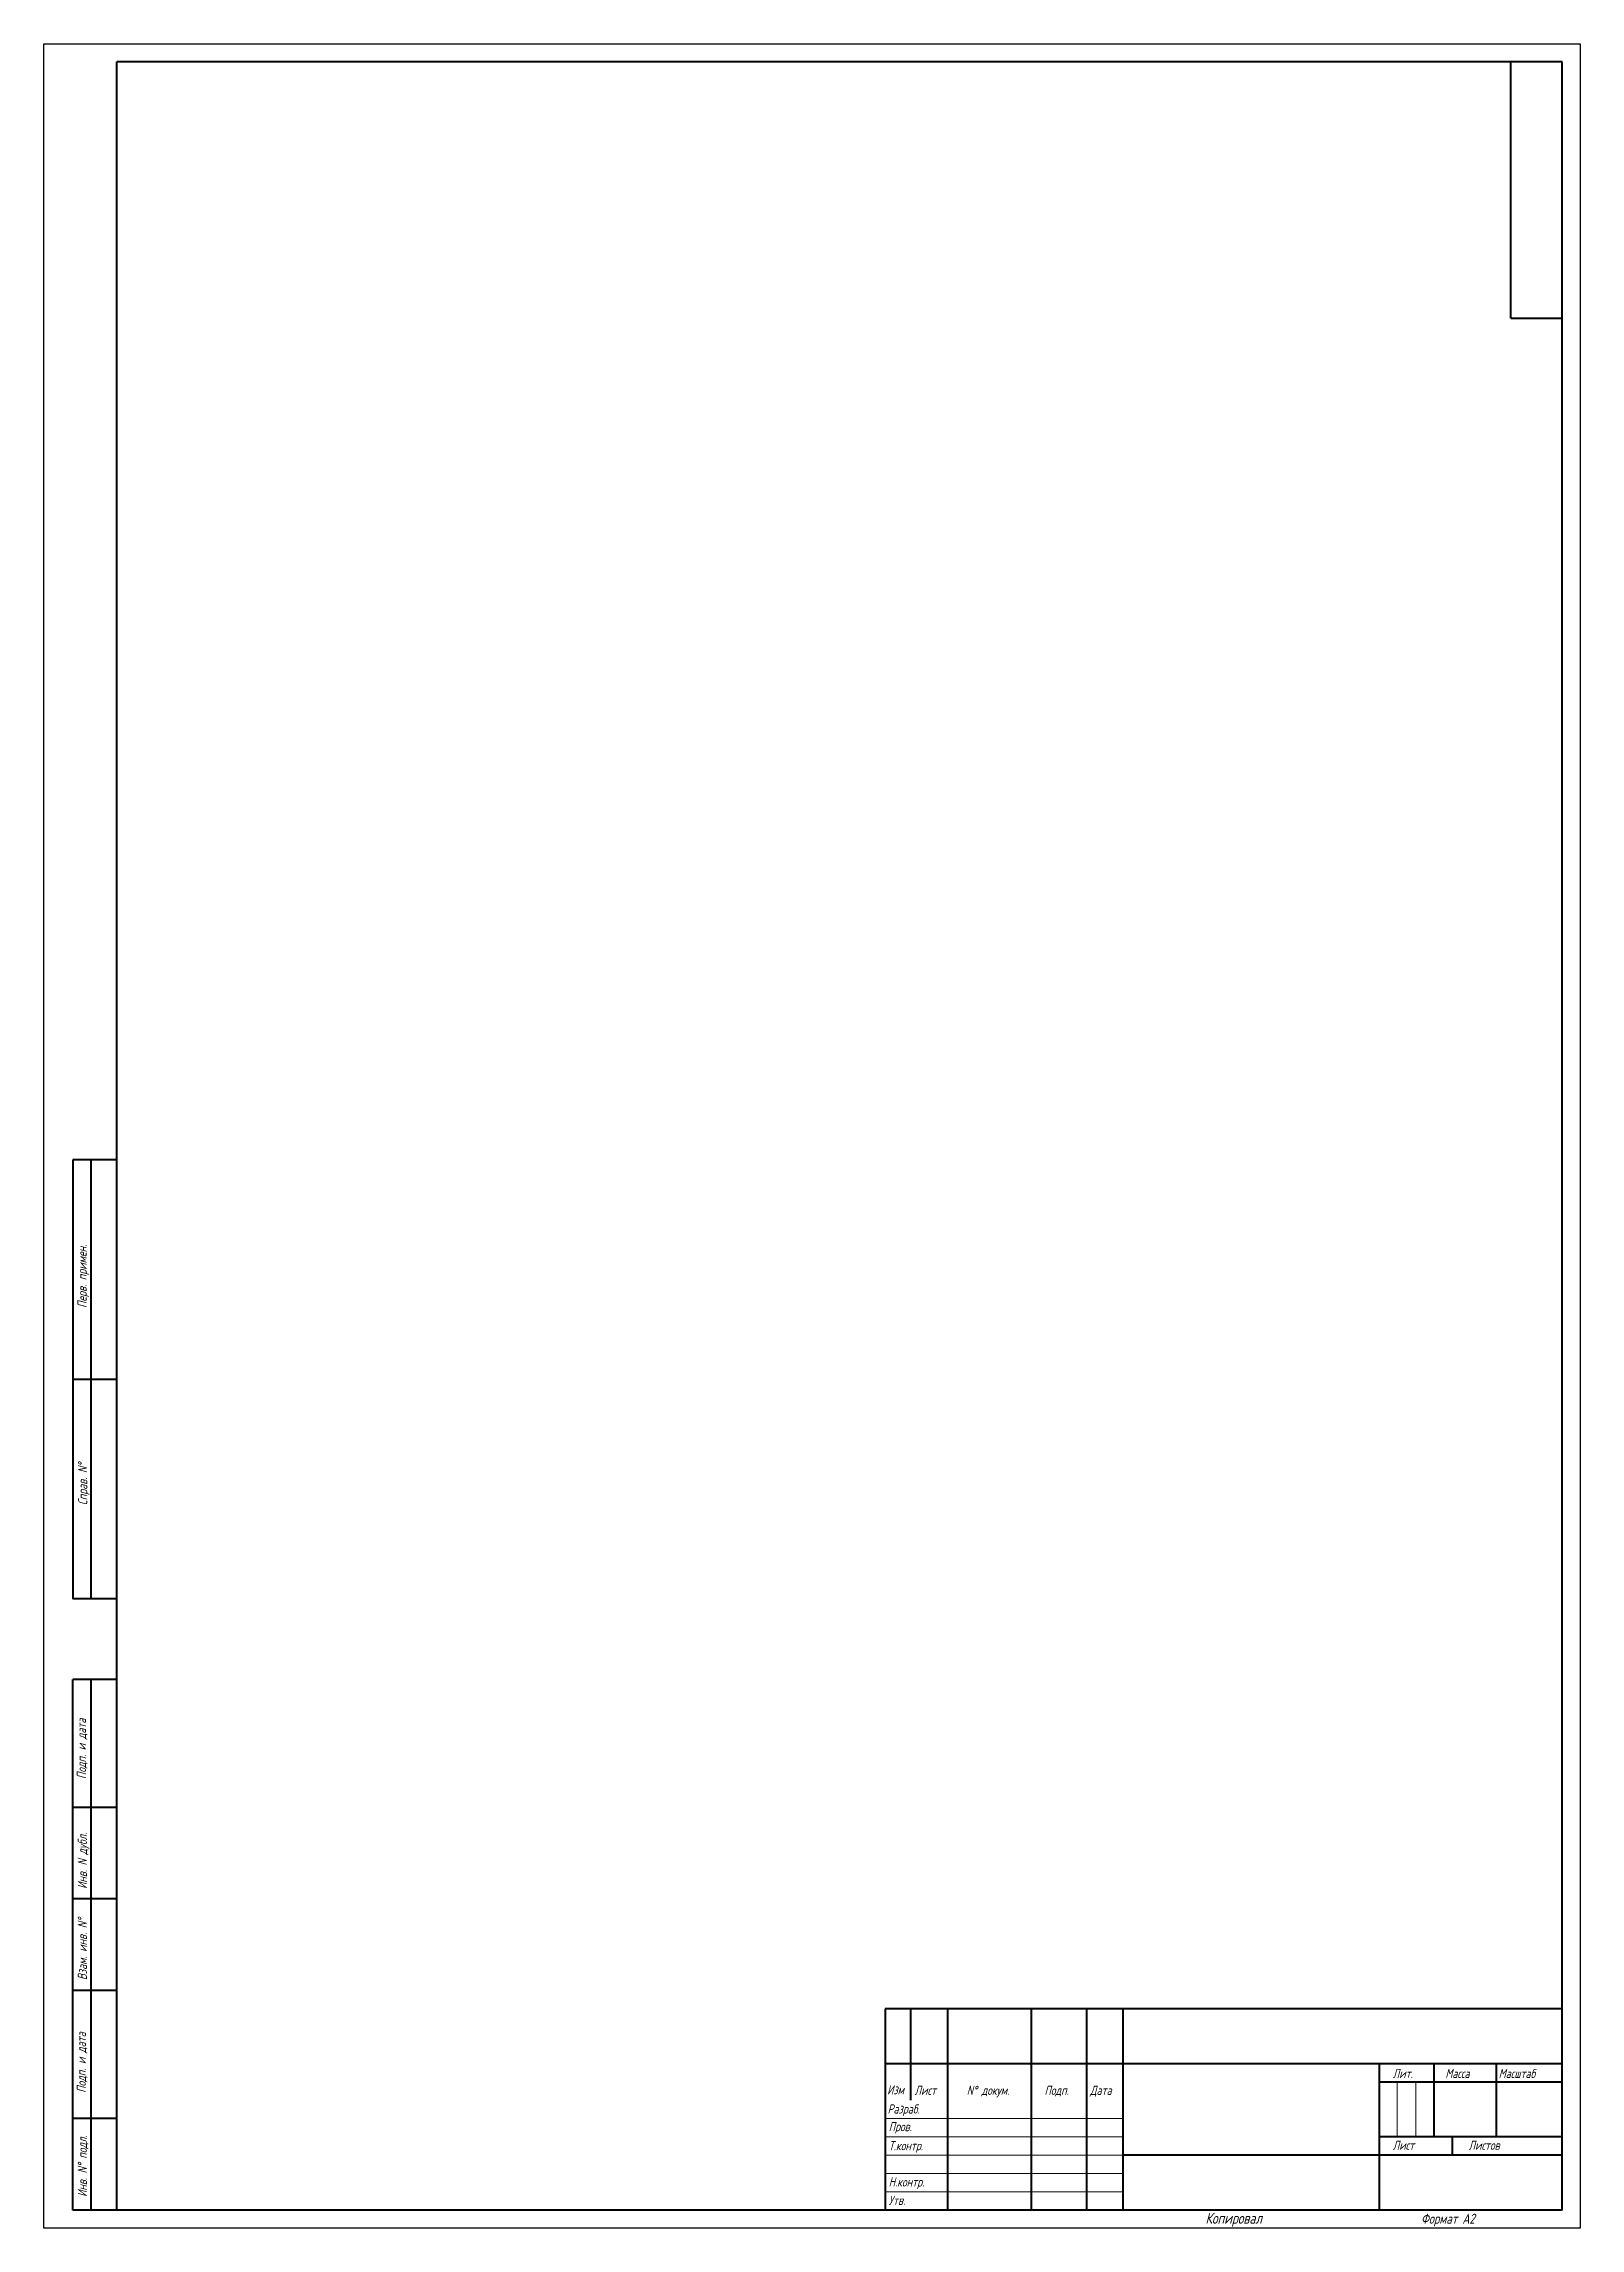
# Model space of a CAD drawing. Header units: millimetres. Extents: x 242 to 2202, y -792 to 1099.
# Drawn here: x 1471 to 1891, y 131 to 728 of the extents above; entities that cross this region are included whole.
import ezdxf

# ---------------------------------------------------------------- set-up
doc = ezdxf.new("R2010")
doc.units = ezdxf.units.MM
doc.layers.add('KONTUR', color=7, linetype='Continuous')
for name, color, linetype, lineweight in [('Основная', 7, 'Continuous', 40), ('текст', 7, 'Continuous', 30), ('тонкая', 7, 'Continuous', 20)]:
    doc.layers.add(name, color=color, linetype=linetype, lineweight=lineweight)
doc.styles.add('стиль1', font='romans.shx', dxfattribs={"width": 0.75, "oblique": 15, "height": 3.5})

msp = doc.modelspace()

# ---------------------------------------------------------------- texts
at = {"layer": 'текст', "style": 'стиль1', "oblique": 15, "width": 0.75}
for s, p in [('Перв. примен.', (1482.96, 382.43)), ('Справ. N%%d', (1483.11, 328.55)), ('Подп. и дата', (1482.78, 253.69)), ('Инв. N дубл.', (1483.02, 223.66)), ('Взам. инв. N%%d', (1483.02, 198.74)), ('Подп. и дата', (1482.73, 167.95)), ('Инв. N%%d подл.', (1483.02, 139.49))]:
    msp.add_text(s, height=2.5, rotation=90, dxfattribs=at).set_placement(p)
for s, height, p in [('Лит.', 2.5, (1839.92, 171.98)), ('Масса', 2.5, (1854.3, 171.98)), ('Масштаб', 2.5, (1868.89, 171.98)), ('Изм', 2.5, (1701.75, 167.53)), ('Лист', 2.5, (1709.23, 167.38)), ('N%%d докум. ', 2.5, (1723.51, 167.38)), ('Подп.', 2.5, (1744.76, 167.38)), ('Дата', 2.5, (1757.21, 167.38)), ('Разраб.', 2.5, (1701.87, 162.28)), ('Пров.', 2.5, (1702.17, 157.45)), ('Т.контр.', 2.5, (1702.17, 152.25)), ('Лист', 2.5, (1839.92, 152.37)), ('Листов', 2.5, (1860.65, 152.37)), ('Н.контр.', 2.5, (1702.17, 142.33)), ('Утв.', 2.5, (1702.17, 137.31)), ('Копировал', 3, (1788.74, 132.17)), ('Формат А2', 2.75, (1847.67, 132.17))]:
    msp.add_text(s, height=height, dxfattribs=at).set_placement(p)

# ---------------------------------------------------------------- linework, layer by layer
at = {"layer": 'KONTUR'}
for p, q in [((1471.21, 130.92), (1471.21, 727.92)), ((1471.21, 727.92), (1891.21, 727.92)), ((1891.21, 727.92), (1891.21, 130.92)), ((1891.21, 130.92), (1471.21, 130.92))]:
    msp.add_line(p, q, dxfattribs=at)
at = {"layer": 'Основная'}
for p, q in [((1491.21, 175.92), (1491.21, 722.92)), ((1886.21, 722.92), (1491.21, 722.92)), ((1872.21, 652.92), (1872.21, 722.92)), ((1886.21, 135.92), (1886.21, 722.92)), ((1872.21, 652.92), (1886.21, 652.92)), ((1479.21, 422.92), (1479.21, 302.92)), ((1491.21, 422.92), (1479.21, 422.92)), ((1484.21, 302.92), (1484.21, 422.92)), ((1491.21, 362.92), (1479.21, 362.92)), ((1491.21, 302.92), (1479.21, 302.92)), ((1479.21, 135.92), (1479.21, 280.92)), ((1491.21, 280.92), (1479.21, 280.92)), ((1484.21, 135.92), (1484.21, 280.92)), ((1491.21, 245.92), (1479.21, 245.92)), ((1491.21, 220.92), (1479.21, 220.92)), ((1491.21, 195.92), (1479.21, 195.92)), ((1701.21, 190.92), (1701.21, 135.92)), ((1886.21, 190.92), (1701.21, 190.92)), ((1708.21, 165.92), (1708.21, 190.92)), ((1718.21, 190.92), (1718.21, 135.92)), ((1741.21, 135.92), (1741.21, 190.92)), ((1756.21, 190.92), (1756.21, 135.92)), ((1766.21, 190.92), (1766.21, 135.92)), ((1491.21, 135.92), (1491.21, 175.92)), ((1701.21, 175.92), (1886.21, 175.92)), ((1836.21, 175.92), (1836.21, 135.92)), ((1851.21, 175.92), (1851.21, 155.92)), ((1868.21, 175.92), (1868.21, 155.92)), ((1836.21, 170.92), (1886.21, 170.92)), ((1491.21, 160.92), (1479.21, 160.92)), ((1886.21, 155.92), (1836.21, 155.92)), ((1856.21, 155.92), (1856.21, 150.92)), ((1886.21, 150.92), (1766.21, 150.92)), ((1886.21, 135.92), (1479.21, 135.92))]:
    msp.add_line(p, q, dxfattribs=at)
at = {"layer": 'тонкая'}
for p, q in [((1841.19, 170.71), (1841.19, 155.92)), ((1846.27, 170.71), (1846.27, 155.92)), ((1701.21, 160.92), (1766.21, 160.92)), ((1766.21, 155.92), (1701.21, 155.92)), ((1766.21, 150.92), (1701.21, 150.92))]:
    msp.add_line(p, q, dxfattribs=at)
for points in [[(1701.21, 145.92), (1766.21, 145.92)], [(1701.21, 140.92), (1766.21, 140.92)]]:
    msp.add_lwpolyline(points, dxfattribs=at)

msp.set_redraw_order([(e.dxf.handle, doc.entitydb.next_handle()) for e in msp.query("TEXT MTEXT ATTDEF DIMENSION ARC_DIMENSION")])  # texts and dimensions are drawn at this point

doc.saveas('drawing.dxf')
